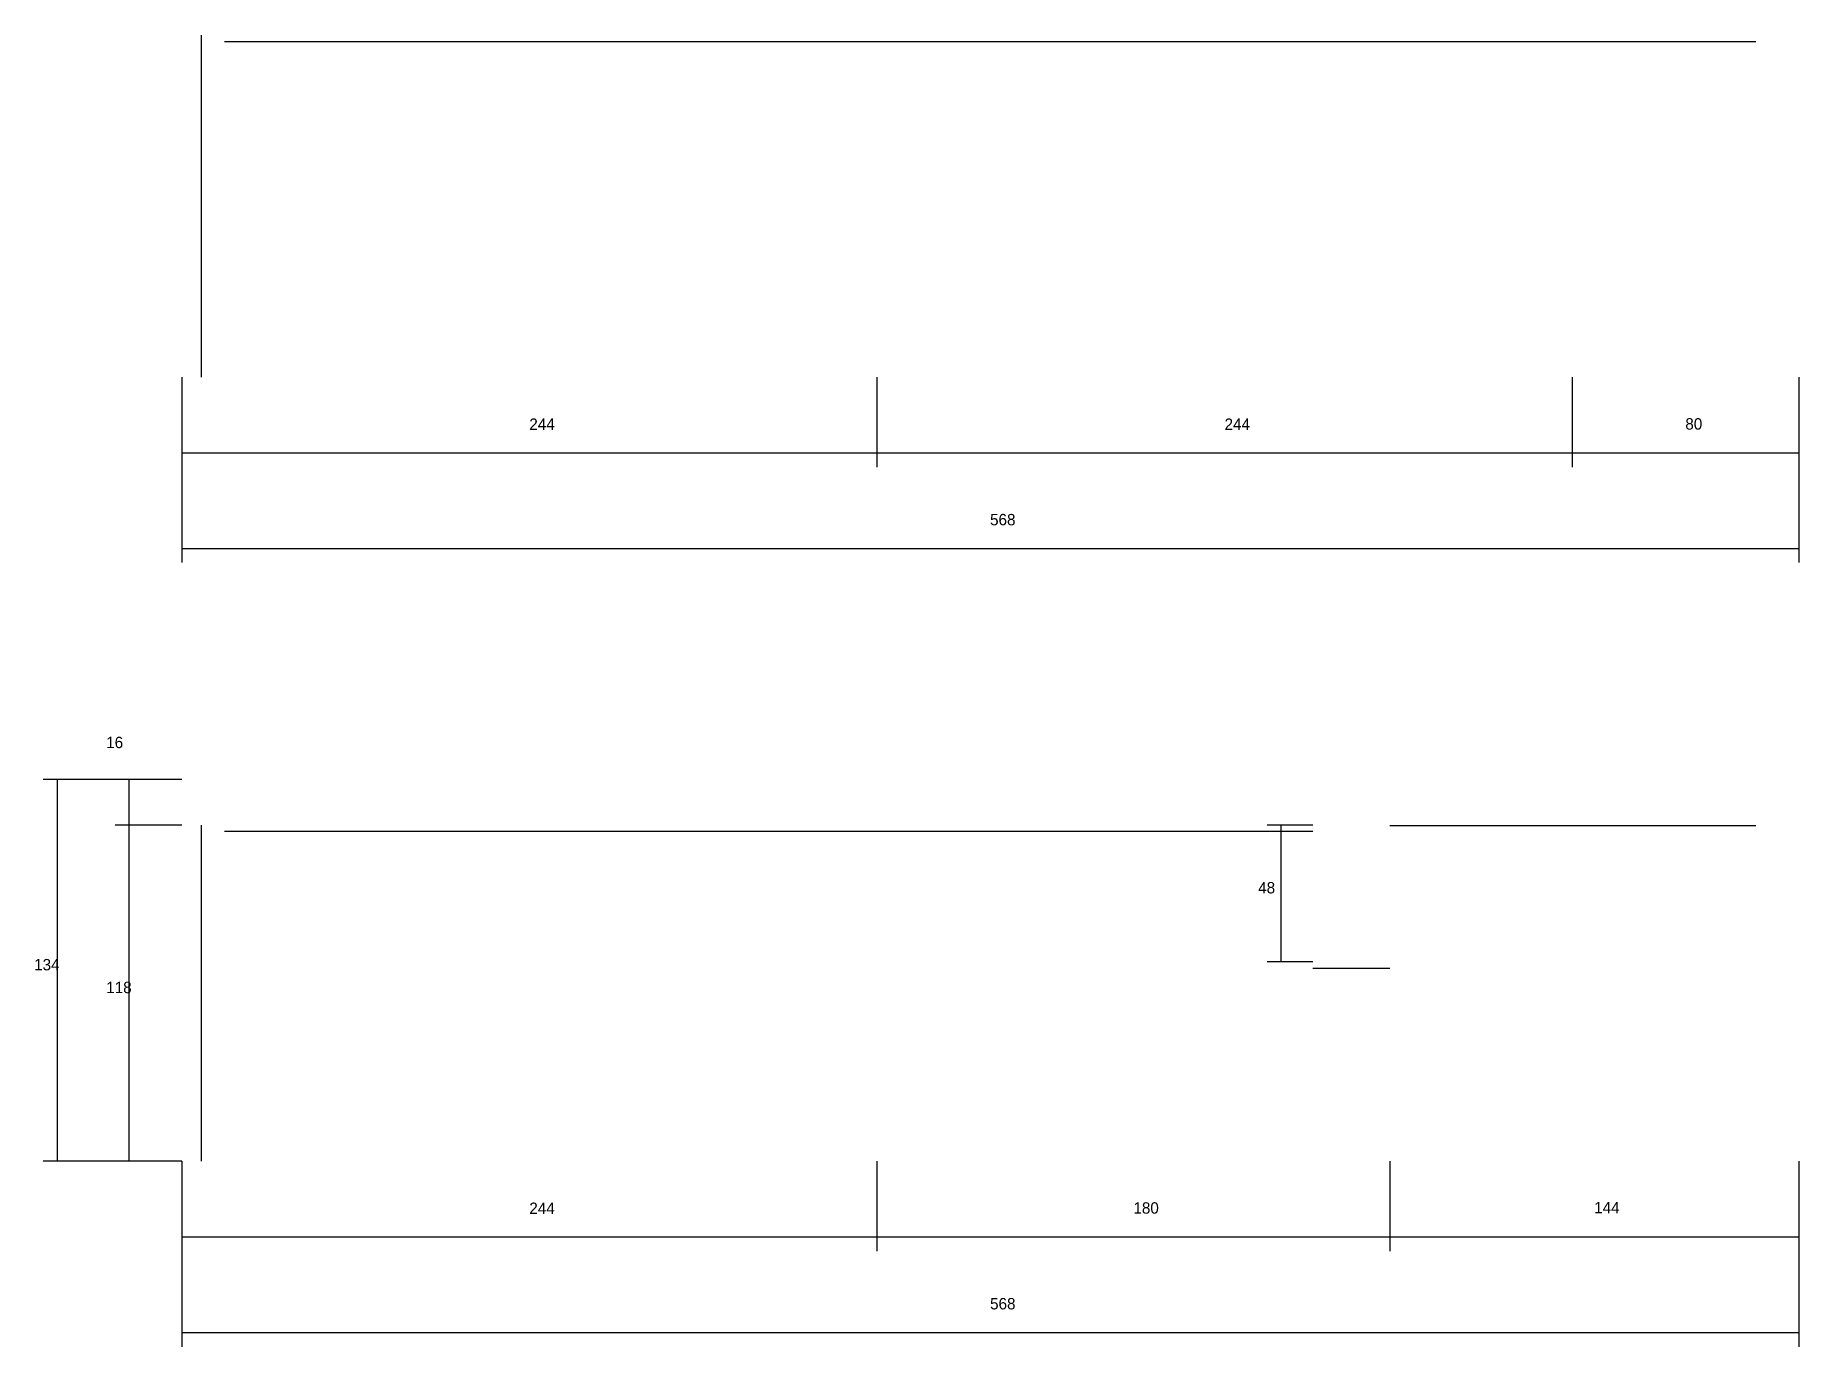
# Model space of a CAD drawing. Header units: metres. Extents: x 3007 to 5457, y 9019 to 10309.
# Drawn here: x 4838 to 5457, y 9826 to 10286 of the extents above; entities that cross this region are included whole.
import ezdxf

# ---------------------------------------------------------------- set-up
doc = ezdxf.new("R2010")
doc.units = ezdxf.units.M
for name, color, linetype in [('COTA', 4, 'Continuous'), ('Cota Seção (2x)', 4, 'Continuous'), ('SARR_2.2x7', 40, 'Continuous')]:
    doc.layers.add(name, color=color, linetype=linetype)

msp = doc.modelspace()

# ---------------------------------------------------------------- texts
at = {"layer": 'COTA'}
for s, p in [('244', (5011.7, 10148)), ('244', (5255.7, 10148)), ('80', (5417.4, 10148.1)), ('568', (5173.4, 10114.5)), ('244', (5011.7, 9872.8)), ('180', (5223.7, 9872.9)), ('144', (5385.4, 9873)), ('568', (5173.4, 9839.3))]:
    msp.add_text(s, height=4, dxfattribs=at).set_placement(p)
at = {"layer": 'Cota Seção (2x)'}
for s, p in [('16', (4863.2, 10036.3)), ('48', (5267.5, 9985.3)), ('134', (4837.9, 9958.3)), ('118', (4863.2, 9950.3))]:
    msp.add_text(s, height=4, dxfattribs=at).set_placement(p)

# ---------------------------------------------------------------- linework, layer by layer
at = {"layer": 'COTA'}
for p, q in [((4889.7, 10166.5), (4889.7, 10134.9)), ((4889.7, 10166.5), (4889.7, 10101.4)), ((5133.7, 10166.5), (5133.7, 10134.9)), ((5133.7, 10166.5), (5133.7, 10134.9)), ((5377.7, 10166.5), (5377.7, 10134.9)), ((5377.7, 10166.5), (5377.7, 10134.9)), ((5457.2, 10166.5), (5457.2, 10134.9)), ((5457.2, 10166.5), (5457.2, 10101.4)), ((4889.7, 10139.9), (5133.7, 10139.9)), ((5133.7, 10139.9), (5377.7, 10139.9)), ((5377.7, 10139.9), (5457.2, 10139.9)), ((4889.7, 10106.4), (5457.2, 10106.4)), ((4889.7, 9891.3), (4889.7, 9859.8)), ((4889.7, 9891.3), (4889.7, 9826.2)), ((5133.7, 9891.3), (5133.7, 9859.8)), ((5133.7, 9891.3), (5133.7, 9859.8)), ((5313.7, 9891.3), (5313.7, 9859.8)), ((5313.7, 9891.3), (5313.7, 9859.8)), ((5457.2, 9891.3), (5457.2, 9859.8)), ((5457.2, 9891.3), (5457.2, 9826.2)), ((4889.7, 9864.8), (5133.7, 9864.8)), ((5133.7, 9864.8), (5313.7, 9864.8)), ((5313.7, 9864.8), (5457.2, 9864.8)), ((4889.7, 9831.2), (5457.2, 9831.2))]:
    msp.add_line(p, q, dxfattribs=at)
at = {"layer": 'Cota Seção (2x)'}
for p, q in [((4889.7, 10025.3), (4841.1, 10025.3)), ((4846.1, 9891.3), (4846.1, 10025.3)), ((4889.7, 10025.3), (4866.3, 10025.3)), ((4871.3, 10009.3), (4871.3, 10025.3)), ((4889.7, 10009.3), (4866.3, 10009.3)), ((4889.7, 10009.3), (4866.3, 10009.3)), ((4871.3, 9891.3), (4871.3, 10009.3)), ((5286.7, 10009.3), (5270.6, 10009.3)), ((5275.6, 9961.3), (5275.6, 10009.3)), ((5286.7, 9961.3), (5270.6, 9961.3)), ((4889.7, 9891.3), (4841.1, 9891.3)), ((4889.7, 9891.3), (4866.3, 9891.3))]:
    msp.add_line(p, q, dxfattribs=at)
at = {"layer": 'SARR_2.2x7'}
for p, q in [((4896.7, 10166.5), (4896.7, 10286.5)), ((4904.7, 10284.3), (5133.7, 10284.3)), ((5133.7, 10284.3), (5442.2, 10284.3)), ((4896.7, 9891.3), (4896.7, 10009.3)), ((5313.7, 10009.1), (5442.2, 10009.1)), ((4904.7, 10007.1), (5133.7, 10007.1)), ((5133.7, 10007.1), (5286.7, 10007.1)), ((5286.7, 9959.1), (5313.7, 9959.1))]:
    msp.add_line(p, q, dxfattribs=at)

msp.set_redraw_order([(e.dxf.handle, doc.entitydb.next_handle()) for e in msp.query("TEXT MTEXT ATTDEF DIMENSION ARC_DIMENSION")])  # texts and dimensions are drawn at this point

doc.saveas('drawing.dxf')
